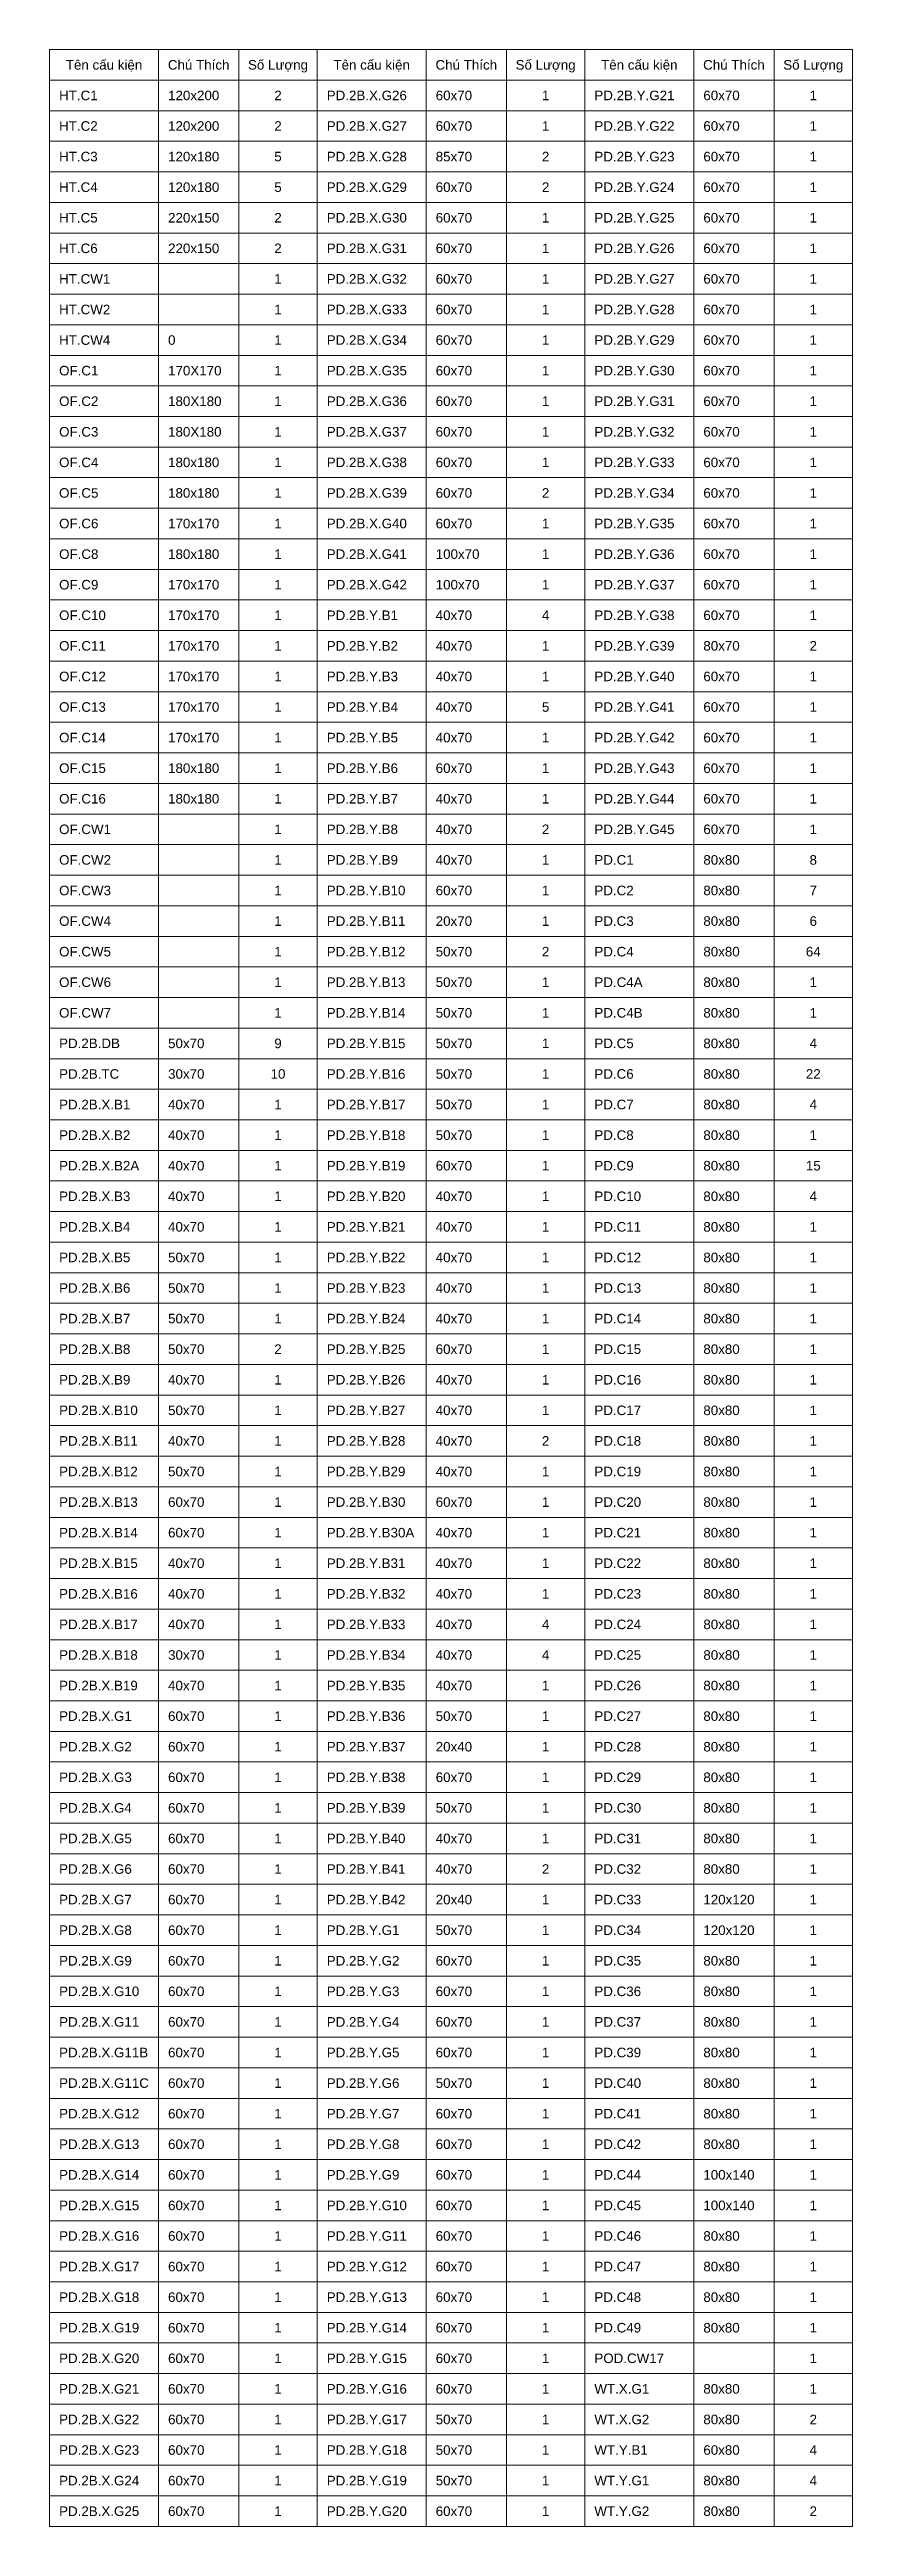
# Model space of a CAD drawing. Header units: millimetres. Extents: x -20379 to 476967, y -520228 to 220376.
# Drawn here: x 233430 to 263922, y 5541 to 99630 of the extents above; entities that cross this region are included whole.
import ezdxf
from ezdxf.enums import TextEntityAlignment as Align

# ---------------------------------------------------------------- set-up
doc = ezdxf.new("R2010")
doc.units = ezdxf.units.MM
doc.header["$MEASUREMENT"] = 0
doc.layers.add('FOOTING BOTTOM LEVEL$0$@ SL+300 EL-1.1', color=41, linetype='Continuous')
doc.layers.add('NDC_FRAME', color=7, linetype='Continuous', lineweight=20)
doc.layers.add('NDC_S_VN TEXT', color=7, linetype='Continuous', lineweight=20)
doc.styles.add('NDC_ARIAL', font='arial.ttf', dxfattribs={"width": 0.85})

# ---------------------------------------------------------------- blocks, each defined once
blk = doc.blocks.new('A$Ca77c4fbf')
at = {"layer": 'NDC_FRAME'}
for p, q in [((0, 0), (0, -94089.6)), ((0, 0), (10164, 0)), ((4138.2, 0), (4138.2, -94089.6)), ((7187.4, 0), (7187.4, -94089.6)), ((10164, 0), (10164, -94089.6)), ((10164, 0), (10164, -94089.6)), ((10164, 0), (20328, 0)), ((14302.2, 0), (14302.2, -94089.6)), ((17351.4, 0), (17351.4, -94089.6)), ((20328, 0), (20328, -94089.6)), ((20328, 0), (20328, -94089.6)), ((20328, 0), (30492, 0)), ((24466.2, 0), (24466.2, -94089.6)), ((27515.4, 0), (27515.4, -94089.6)), ((30492, 0), (30492, -94089.6)), ((0, -1161.6), (10164, -1161.6)), ((10164, -1161.6), (20328, -1161.6)), ((20328, -1161.6), (30492, -1161.6)), ((0, -2323.2), (10164, -2323.2)), ((10164, -2323.2), (20328, -2323.2)), ((20328, -2323.2), (30492, -2323.2)), ((0, -3484.8), (10164, -3484.8)), ((10164, -3484.8), (20328, -3484.8)), ((20328, -3484.8), (30492, -3484.8)), ((0, -4646.4), (10164, -4646.4)), ((10164, -4646.4), (20328, -4646.4)), ((20328, -4646.4), (30492, -4646.4)), ((0, -5808), (10164, -5808)), ((10164, -5808), (20328, -5808)), ((20328, -5808), (30492, -5808)), ((0, -6969.6), (10164, -6969.6)), ((10164, -6969.6), (20328, -6969.6)), ((20328, -6969.6), (30492, -6969.6)), ((0, -8131.2), (10164, -8131.2)), ((10164, -8131.2), (20328, -8131.2)), ((20328, -8131.2), (30492, -8131.2)), ((0, -9292.8), (10164, -9292.8)), ((10164, -9292.8), (20328, -9292.8)), ((20328, -9292.8), (30492, -9292.8)), ((0, -10454.4), (10164, -10454.4)), ((10164, -10454.4), (20328, -10454.4)), ((20328, -10454.4), (30492, -10454.4)), ((0, -11616), (10164, -11616)), ((10164, -11616), (20328, -11616)), ((20328, -11616), (30492, -11616)), ((0, -12777.6), (10164, -12777.6)), ((10164, -12777.6), (20328, -12777.6)), ((20328, -12777.6), (30492, -12777.6)), ((0, -13939.2), (10164, -13939.2)), ((10164, -13939.2), (20328, -13939.2)), ((20328, -13939.2), (30492, -13939.2)), ((0, -15100.8), (10164, -15100.8)), ((10164, -15100.8), (20328, -15100.8)), ((20328, -15100.8), (30492, -15100.8)), ((0, -16262.4), (10164, -16262.4)), ((10164, -16262.4), (20328, -16262.4)), ((20328, -16262.4), (30492, -16262.4)), ((0, -17424), (10164, -17424)), ((10164, -17424), (20328, -17424)), ((20328, -17424), (30492, -17424)), ((0, -18585.6), (10164, -18585.6)), ((10164, -18585.6), (20328, -18585.6)), ((20328, -18585.6), (30492, -18585.6)), ((0, -19747.2), (10164, -19747.2)), ((10164, -19747.2), (20328, -19747.2)), ((20328, -19747.2), (30492, -19747.2)), ((0, -20908.8), (10164, -20908.8)), ((10164, -20908.8), (20328, -20908.8)), ((20328, -20908.8), (30492, -20908.8)), ((0, -22070.4), (10164, -22070.4)), ((10164, -22070.4), (20328, -22070.4)), ((20328, -22070.4), (30492, -22070.4)), ((0, -23232), (10164, -23232)), ((10164, -23232), (20328, -23232)), ((20328, -23232), (30492, -23232)), ((0, -24393.6), (10164, -24393.6)), ((10164, -24393.6), (20328, -24393.6)), ((20328, -24393.6), (30492, -24393.6)), ((0, -25555.2), (10164, -25555.2)), ((10164, -25555.2), (20328, -25555.2)), ((20328, -25555.2), (30492, -25555.2)), ((0, -26716.8), (10164, -26716.8)), ((10164, -26716.8), (20328, -26716.8)), ((20328, -26716.8), (30492, -26716.8)), ((0, -27878.4), (10164, -27878.4)), ((10164, -27878.4), (20328, -27878.4)), ((20328, -27878.4), (30492, -27878.4)), ((0, -29040), (10164, -29040)), ((10164, -29040), (20328, -29040)), ((20328, -29040), (30492, -29040)), ((0, -30201.6), (10164, -30201.6)), ((10164, -30201.6), (20328, -30201.6)), ((20328, -30201.6), (30492, -30201.6)), ((0, -31363.2), (10164, -31363.2)), ((10164, -31363.2), (20328, -31363.2)), ((20328, -31363.2), (30492, -31363.2)), ((0, -32524.8), (10164, -32524.8)), ((10164, -32524.8), (20328, -32524.8)), ((20328, -32524.8), (30492, -32524.8)), ((0, -33686.4), (10164, -33686.4)), ((10164, -33686.4), (20328, -33686.4)), ((20328, -33686.4), (30492, -33686.4)), ((0, -34848), (10164, -34848)), ((10164, -34848), (20328, -34848)), ((20328, -34848), (30492, -34848)), ((0, -36009.6), (10164, -36009.6)), ((10164, -36009.6), (20328, -36009.6)), ((20328, -36009.6), (30492, -36009.6)), ((0, -37171.2), (10164, -37171.2)), ((10164, -37171.2), (20328, -37171.2)), ((20328, -37171.2), (30492, -37171.2)), ((0, -38332.8), (10164, -38332.8)), ((10164, -38332.8), (20328, -38332.8)), ((20328, -38332.8), (30492, -38332.8)), ((0, -39494.4), (10164, -39494.4)), ((10164, -39494.4), (20328, -39494.4)), ((20328, -39494.4), (30492, -39494.4)), ((0, -40656), (10164, -40656)), ((10164, -40656), (20328, -40656)), ((20328, -40656), (30492, -40656)), ((0, -41817.6), (10164, -41817.6)), ((10164, -41817.6), (20328, -41817.6)), ((20328, -41817.6), (30492, -41817.6)), ((0, -42979.2), (10164, -42979.2)), ((10164, -42979.2), (20328, -42979.2)), ((20328, -42979.2), (30492, -42979.2)), ((0, -44140.8), (10164, -44140.8)), ((10164, -44140.8), (20328, -44140.8)), ((20328, -44140.8), (30492, -44140.8)), ((0, -45302.4), (10164, -45302.4)), ((10164, -45302.4), (20328, -45302.4)), ((20328, -45302.4), (30492, -45302.4)), ((0, -46464), (10164, -46464)), ((10164, -46464), (20328, -46464)), ((20328, -46464), (30492, -46464)), ((0, -47625.6), (10164, -47625.6)), ((10164, -47625.6), (20328, -47625.6)), ((20328, -47625.6), (30492, -47625.6)), ((0, -48787.2), (10164, -48787.2)), ((10164, -48787.2), (20328, -48787.2)), ((20328, -48787.2), (30492, -48787.2)), ((0, -49948.8), (10164, -49948.8)), ((10164, -49948.8), (20328, -49948.8)), ((20328, -49948.8), (30492, -49948.8)), ((0, -51110.4), (10164, -51110.4)), ((10164, -51110.4), (20328, -51110.4)), ((20328, -51110.4), (30492, -51110.4)), ((0, -52272), (10164, -52272)), ((10164, -52272), (20328, -52272)), ((20328, -52272), (30492, -52272)), ((0, -53433.6), (10164, -53433.6)), ((10164, -53433.6), (20328, -53433.6)), ((20328, -53433.6), (30492, -53433.6)), ((0, -54595.2), (10164, -54595.2)), ((10164, -54595.2), (20328, -54595.2)), ((20328, -54595.2), (30492, -54595.2)), ((0, -55756.8), (10164, -55756.8)), ((10164, -55756.8), (20328, -55756.8)), ((20328, -55756.8), (30492, -55756.8)), ((0, -56918.4), (10164, -56918.4)), ((10164, -56918.4), (20328, -56918.4)), ((20328, -56918.4), (30492, -56918.4)), ((0, -58080), (10164, -58080)), ((10164, -58080), (20328, -58080)), ((20328, -58080), (30492, -58080)), ((0, -59241.6), (10164, -59241.6)), ((10164, -59241.6), (20328, -59241.6)), ((20328, -59241.6), (30492, -59241.6)), ((0, -60403.2), (10164, -60403.2)), ((10164, -60403.2), (20328, -60403.2)), ((20328, -60403.2), (30492, -60403.2)), ((0, -61564.8), (10164, -61564.8)), ((10164, -61564.8), (20328, -61564.8)), ((20328, -61564.8), (30492, -61564.8)), ((0, -62726.4), (10164, -62726.4)), ((10164, -62726.4), (20328, -62726.4)), ((20328, -62726.4), (30492, -62726.4)), ((0, -63888), (10164, -63888)), ((10164, -63888), (20328, -63888)), ((20328, -63888), (30492, -63888)), ((0, -65049.6), (10164, -65049.6)), ((10164, -65049.6), (20328, -65049.6)), ((20328, -65049.6), (30492, -65049.6)), ((0, -66211.2), (10164, -66211.2)), ((10164, -66211.2), (20328, -66211.2)), ((20328, -66211.2), (30492, -66211.2)), ((0, -67372.8), (10164, -67372.8)), ((10164, -67372.8), (20328, -67372.8)), ((20328, -67372.8), (30492, -67372.8)), ((0, -68534.4), (10164, -68534.4)), ((10164, -68534.4), (20328, -68534.4)), ((20328, -68534.4), (30492, -68534.4)), ((0, -69696), (10164, -69696)), ((10164, -69696), (20328, -69696)), ((20328, -69696), (30492, -69696)), ((0, -70857.6), (10164, -70857.6)), ((10164, -70857.6), (20328, -70857.6)), ((20328, -70857.6), (30492, -70857.6)), ((0, -72019.2), (10164, -72019.2)), ((10164, -72019.2), (20328, -72019.2)), ((20328, -72019.2), (30492, -72019.2)), ((0, -73180.8), (10164, -73180.8)), ((10164, -73180.8), (20328, -73180.8)), ((20328, -73180.8), (30492, -73180.8)), ((0, -74342.4), (10164, -74342.4)), ((10164, -74342.4), (20328, -74342.4)), ((20328, -74342.4), (30492, -74342.4)), ((0, -75504), (10164, -75504)), ((10164, -75504), (20328, -75504)), ((20328, -75504), (30492, -75504)), ((0, -76665.6), (10164, -76665.6)), ((10164, -76665.6), (20328, -76665.6)), ((20328, -76665.6), (30492, -76665.6)), ((0, -77827.2), (10164, -77827.2)), ((10164, -77827.2), (20328, -77827.2)), ((20328, -77827.2), (30492, -77827.2)), ((0, -78988.8), (10164, -78988.8)), ((10164, -78988.8), (20328, -78988.8)), ((20328, -78988.8), (30492, -78988.8)), ((0, -80150.4), (10164, -80150.4)), ((10164, -80150.4), (20328, -80150.4)), ((20328, -80150.4), (30492, -80150.4)), ((0, -81312), (10164, -81312)), ((10164, -81312), (20328, -81312)), ((20328, -81312), (30492, -81312)), ((0, -82473.6), (10164, -82473.6)), ((10164, -82473.6), (20328, -82473.6)), ((20328, -82473.6), (30492, -82473.6)), ((0, -83635.2), (10164, -83635.2)), ((10164, -83635.2), (20328, -83635.2)), ((20328, -83635.2), (30492, -83635.2)), ((0, -84796.8), (10164, -84796.8)), ((10164, -84796.8), (20328, -84796.8)), ((20328, -84796.8), (30492, -84796.8)), ((0, -85958.4), (10164, -85958.4)), ((10164, -85958.4), (20328, -85958.4)), ((20328, -85958.4), (30492, -85958.4)), ((0, -87120), (10164, -87120)), ((10164, -87120), (20328, -87120)), ((20328, -87120), (30492, -87120)), ((0, -88281.6), (10164, -88281.6)), ((10164, -88281.6), (20328, -88281.6)), ((20328, -88281.6), (30492, -88281.6)), ((0, -89443.2), (10164, -89443.2)), ((10164, -89443.2), (20328, -89443.2)), ((20328, -89443.2), (30492, -89443.2)), ((0, -90604.8), (10164, -90604.8)), ((10164, -90604.8), (20328, -90604.8)), ((20328, -90604.8), (30492, -90604.8)), ((0, -91766.4), (10164, -91766.4)), ((10164, -91766.4), (20328, -91766.4)), ((20328, -91766.4), (30492, -91766.4)), ((0, -92928), (10164, -92928)), ((10164, -92928), (20328, -92928)), ((20328, -92928), (30492, -92928)), ((0, -94089.6), (10164, -94089.6)), ((10164, -94089.6), (20328, -94089.6)), ((20328, -94089.6), (30492, -94089.6))]:
    blk.add_line(p, q, dxfattribs=at)
at = {"layer": 'NDC_S_VN TEXT', "style": 'NDC_ARIAL'}
for s, p in [('Tên cấu kiện', (2069.1, -580.8)), ('Chú Thích', (5662.8, -580.8)), ('Số Lượng', (8675.7, -580.8)), ('Tên cấu kiện', (12233.1, -580.8)), ('Chú Thích', (15826.8, -580.8)), ('Số Lượng', (18839.7, -580.8)), ('Tên cấu kiện', (22397.1, -580.8)), ('Chú Thích', (25990.8, -580.8)), ('Số Lượng', (29003.7, -580.8)), ('2', (8675.7, -1742.4)), ('1', (18839.7, -1742.4)), ('1', (29003.7, -1742.4)), ('2', (8675.7, -2904)), ('1', (18839.7, -2904)), ('1', (29003.7, -2904)), ('5', (8675.7, -4065.6)), ('2', (18839.7, -4065.6)), ('1', (29003.7, -4065.6)), ('5', (8675.7, -5227.2)), ('2', (18839.7, -5227.2)), ('1', (29003.7, -5227.2)), ('2', (8675.7, -6388.8)), ('1', (18839.7, -6388.8)), ('1', (29003.7, -6388.8)), ('2', (8675.7, -7550.4)), ('1', (18839.7, -7550.4)), ('1', (29003.7, -7550.4)), ('1', (8675.7, -8712)), ('1', (18839.7, -8712)), ('1', (29003.7, -8712)), ('1', (8675.7, -9873.6)), ('1', (18839.7, -9873.6)), ('1', (29003.7, -9873.6)), ('1', (8675.7, -11035.2)), ('1', (18839.7, -11035.2)), ('1', (29003.7, -11035.2)), ('1', (8675.7, -12196.8)), ('1', (18839.7, -12196.8)), ('1', (29003.7, -12196.8)), ('1', (8675.7, -13358.4)), ('1', (18839.7, -13358.4)), ('1', (29003.7, -13358.4)), ('1', (8675.7, -14520)), ('1', (18839.7, -14520)), ('1', (29003.7, -14520)), ('1', (8675.7, -15681.6)), ('1', (18839.7, -15681.6)), ('1', (29003.7, -15681.6)), ('1', (8675.7, -16843.2)), ('2', (18839.7, -16843.2)), ('1', (29003.7, -16843.2)), ('1', (8675.7, -18004.8)), ('1', (18839.7, -18004.8)), ('1', (29003.7, -18004.8)), ('1', (8675.7, -19166.4)), ('1', (18839.7, -19166.4)), ('1', (29003.7, -19166.4)), ('1', (8675.7, -20328)), ('1', (18839.7, -20328)), ('1', (29003.7, -20328)), ('1', (8675.7, -21489.6)), ('4', (18839.7, -21489.6)), ('1', (29003.7, -21489.6)), ('1', (8675.7, -22651.2)), ('1', (18839.7, -22651.2)), ('2', (29003.7, -22651.2)), ('1', (8675.7, -23812.8)), ('1', (18839.7, -23812.8)), ('1', (29003.7, -23812.8)), ('1', (8675.7, -24974.4)), ('5', (18839.7, -24974.4)), ('1', (29003.7, -24974.4)), ('1', (8675.7, -26136)), ('1', (18839.7, -26136)), ('1', (29003.7, -26136)), ('1', (8675.7, -27297.6)), ('1', (18839.7, -27297.6)), ('1', (29003.7, -27297.6)), ('1', (8675.7, -28459.2)), ('1', (18839.7, -28459.2)), ('1', (29003.7, -28459.2)), ('1', (8675.7, -29620.8)), ('2', (18839.7, -29620.8)), ('1', (29003.7, -29620.8)), ('1', (8675.7, -30782.4)), ('1', (18839.7, -30782.4)), ('8', (29003.7, -30782.4)), ('1', (8675.7, -31944)), ('1', (18839.7, -31944)), ('7', (29003.7, -31944)), ('1', (8675.7, -33105.6)), ('1', (18839.7, -33105.6)), ('6', (29003.7, -33105.6)), ('1', (8675.7, -34267.2)), ('2', (18839.7, -34267.2)), ('64', (29003.7, -34267.2)), ('1', (8675.7, -35428.8)), ('1', (18839.7, -35428.8)), ('1', (29003.7, -35428.8)), ('1', (8675.7, -36590.4)), ('1', (18839.7, -36590.4)), ('1', (29003.7, -36590.4)), ('9', (8675.7, -37752)), ('1', (18839.7, -37752)), ('4', (29003.7, -37752)), ('10', (8675.7, -38913.6)), ('1', (18839.7, -38913.6)), ('22', (29003.7, -38913.6)), ('1', (8675.7, -40075.2)), ('1', (18839.7, -40075.2)), ('4', (29003.7, -40075.2)), ('1', (8675.7, -41236.8)), ('1', (18839.7, -41236.8)), ('1', (29003.7, -41236.8)), ('1', (8675.7, -42398.4)), ('1', (18839.7, -42398.4)), ('15', (29003.7, -42398.4)), ('1', (8675.7, -43560)), ('1', (18839.7, -43560)), ('4', (29003.7, -43560)), ('1', (8675.7, -44721.6)), ('1', (18839.7, -44721.6)), ('1', (29003.7, -44721.6)), ('1', (8675.7, -45883.2)), ('1', (18839.7, -45883.2)), ('1', (29003.7, -45883.2)), ('1', (8675.7, -47044.8)), ('1', (18839.7, -47044.8)), ('1', (29003.7, -47044.8)), ('1', (8675.7, -48206.4)), ('1', (18839.7, -48206.4)), ('1', (29003.7, -48206.4)), ('2', (8675.7, -49368)), ('1', (18839.7, -49368)), ('1', (29003.7, -49368)), ('1', (8675.7, -50529.6)), ('1', (18839.7, -50529.6)), ('1', (29003.7, -50529.6)), ('1', (8675.7, -51691.2)), ('1', (18839.7, -51691.2)), ('1', (29003.7, -51691.2)), ('1', (8675.7, -52852.8)), ('2', (18839.7, -52852.8)), ('1', (29003.7, -52852.8)), ('1', (8675.7, -54014.4)), ('1', (18839.7, -54014.4)), ('1', (29003.7, -54014.4)), ('1', (8675.7, -55176)), ('1', (18839.7, -55176)), ('1', (29003.7, -55176)), ('1', (8675.7, -56337.6)), ('1', (18839.7, -56337.6)), ('1', (29003.7, -56337.6)), ('1', (8675.7, -57499.2)), ('1', (18839.7, -57499.2)), ('1', (29003.7, -57499.2)), ('1', (8675.7, -58660.8)), ('1', (18839.7, -58660.8)), ('1', (29003.7, -58660.8)), ('1', (8675.7, -59822.4)), ('4', (18839.7, -59822.4)), ('1', (29003.7, -59822.4)), ('1', (8675.7, -60984)), ('4', (18839.7, -60984)), ('1', (29003.7, -60984)), ('1', (8675.7, -62145.6)), ('1', (18839.7, -62145.6)), ('1', (29003.7, -62145.6)), ('1', (8675.7, -63307.2)), ('1', (18839.7, -63307.2)), ('1', (29003.7, -63307.2)), ('1', (8675.7, -64468.8)), ('1', (18839.7, -64468.8)), ('1', (29003.7, -64468.8)), ('1', (8675.7, -65630.4)), ('1', (18839.7, -65630.4)), ('1', (29003.7, -65630.4)), ('1', (8675.7, -66792)), ('1', (18839.7, -66792)), ('1', (29003.7, -66792)), ('1', (8675.7, -67953.6)), ('1', (18839.7, -67953.6)), ('1', (29003.7, -67953.6)), ('1', (8675.7, -69115.2)), ('2', (18839.7, -69115.2)), ('1', (29003.7, -69115.2)), ('1', (8675.7, -70276.8)), ('1', (18839.7, -70276.8)), ('1', (29003.7, -70276.8)), ('1', (8675.7, -71438.4)), ('1', (18839.7, -71438.4)), ('1', (29003.7, -71438.4)), ('1', (8675.7, -72600)), ('1', (18839.7, -72600)), ('1', (29003.7, -72600)), ('1', (8675.7, -73761.6)), ('1', (18839.7, -73761.6)), ('1', (29003.7, -73761.6)), ('1', (8675.7, -74923.2)), ('1', (18839.7, -74923.2)), ('1', (29003.7, -74923.2)), ('1', (8675.7, -76084.8)), ('1', (18839.7, -76084.8)), ('1', (29003.7, -76084.8)), ('1', (8675.7, -77246.4)), ('1', (18839.7, -77246.4)), ('1', (29003.7, -77246.4)), ('1', (8675.7, -78408)), ('1', (18839.7, -78408)), ('1', (29003.7, -78408)), ('1', (8675.7, -79569.6)), ('1', (18839.7, -79569.6)), ('1', (29003.7, -79569.6)), ('1', (8675.7, -80731.2)), ('1', (18839.7, -80731.2)), ('1', (29003.7, -80731.2)), ('1', (8675.7, -81892.8)), ('1', (18839.7, -81892.8)), ('1', (29003.7, -81892.8)), ('1', (8675.7, -83054.4)), ('1', (18839.7, -83054.4)), ('1', (29003.7, -83054.4)), ('1', (8675.7, -84216)), ('1', (18839.7, -84216)), ('1', (29003.7, -84216)), ('1', (8675.7, -85377.6)), ('1', (18839.7, -85377.6)), ('1', (29003.7, -85377.6)), ('1', (8675.7, -86539.2)), ('1', (18839.7, -86539.2)), ('1', (29003.7, -86539.2)), ('1', (8675.7, -87700.8)), ('1', (18839.7, -87700.8)), ('1', (29003.7, -87700.8)), ('1', (8675.7, -88862.4)), ('1', (18839.7, -88862.4)), ('1', (29003.7, -88862.4)), ('1', (8675.7, -90024)), ('1', (18839.7, -90024)), ('2', (29003.7, -90024)), ('1', (8675.7, -91185.6)), ('1', (18839.7, -91185.6)), ('4', (29003.7, -91185.6)), ('1', (8675.7, -92347.2)), ('1', (18839.7, -92347.2)), ('4', (29003.7, -92347.2)), ('1', (8675.7, -93508.8)), ('1', (18839.7, -93508.8)), ('2', (29003.7, -93508.8))]:
    blk.add_text(s, height=363, dxfattribs=at).set_placement(p, align=Align.MIDDLE_CENTER)
for s, p in [('HT.C1', (363, -1742.4)), ('120x200', (4501.2, -1742.4)), ('PD.2B.X.G26', (10527, -1742.4)), ('60x70', (14665.2, -1742.4)), ('PD.2B.Y.G21', (20691, -1742.4)), ('60x70', (24829.2, -1742.4)), ('HT.C2', (363, -2904)), ('120x200', (4501.2, -2904)), ('PD.2B.X.G27', (10527, -2904)), ('60x70', (14665.2, -2904)), ('PD.2B.Y.G22', (20691, -2904)), ('60x70', (24829.2, -2904)), ('HT.C3', (363, -4065.6)), ('120x180', (4501.2, -4065.6)), ('PD.2B.X.G28', (10527, -4065.6)), ('85x70', (14665.2, -4065.6)), ('PD.2B.Y.G23', (20691, -4065.6)), ('60x70', (24829.2, -4065.6)), ('HT.C4', (363, -5227.2)), ('120x180', (4501.2, -5227.2)), ('PD.2B.X.G29', (10527, -5227.2)), ('60x70', (14665.2, -5227.2)), ('PD.2B.Y.G24', (20691, -5227.2)), ('60x70', (24829.2, -5227.2)), ('HT.C5', (363, -6388.8)), ('220x150', (4501.2, -6388.8)), ('PD.2B.X.G30', (10527, -6388.8)), ('60x70', (14665.2, -6388.8)), ('PD.2B.Y.G25', (20691, -6388.8)), ('60x70', (24829.2, -6388.8)), ('HT.C6', (363, -7550.4)), ('220x150', (4501.2, -7550.4)), ('PD.2B.X.G31', (10527, -7550.4)), ('60x70', (14665.2, -7550.4)), ('PD.2B.Y.G26', (20691, -7550.4)), ('60x70', (24829.2, -7550.4)), ('HT.CW1', (363, -8712)), ('PD.2B.X.G32', (10527, -8712)), ('60x70', (14665.2, -8712)), ('PD.2B.Y.G27', (20691, -8712)), ('60x70', (24829.2, -8712)), ('HT.CW2', (363, -9873.6)), ('PD.2B.X.G33', (10527, -9873.6)), ('60x70', (14665.2, -9873.6)), ('PD.2B.Y.G28', (20691, -9873.6)), ('60x70', (24829.2, -9873.6)), ('HT.CW4', (363, -11035.2)), ('0', (4501.2, -11035.2)), ('PD.2B.X.G34', (10527, -11035.2)), ('60x70', (14665.2, -11035.2)), ('PD.2B.Y.G29', (20691, -11035.2)), ('60x70', (24829.2, -11035.2)), ('OF.C1', (363, -12196.8)), ('170X170', (4501.2, -12196.8)), ('PD.2B.X.G35', (10527, -12196.8)), ('60x70', (14665.2, -12196.8)), ('PD.2B.Y.G30', (20691, -12196.8)), ('60x70', (24829.2, -12196.8)), ('OF.C2', (363, -13358.4)), ('180X180', (4501.2, -13358.4)), ('PD.2B.X.G36', (10527, -13358.4)), ('60x70', (14665.2, -13358.4)), ('PD.2B.Y.G31', (20691, -13358.4)), ('60x70', (24829.2, -13358.4)), ('OF.C3', (363, -14520)), ('180X180', (4501.2, -14520)), ('PD.2B.X.G37', (10527, -14520)), ('60x70', (14665.2, -14520)), ('PD.2B.Y.G32', (20691, -14520)), ('60x70', (24829.2, -14520)), ('OF.C4', (363, -15681.6)), ('180x180', (4501.2, -15681.6)), ('PD.2B.X.G38', (10527, -15681.6)), ('60x70', (14665.2, -15681.6)), ('PD.2B.Y.G33', (20691, -15681.6)), ('60x70', (24829.2, -15681.6)), ('OF.C5', (363, -16843.2)), ('180x180', (4501.2, -16843.2)), ('PD.2B.X.G39', (10527, -16843.2)), ('60x70', (14665.2, -16843.2)), ('PD.2B.Y.G34', (20691, -16843.2)), ('60x70', (24829.2, -16843.2)), ('OF.C6', (363, -18004.8)), ('170x170', (4501.2, -18004.8)), ('PD.2B.X.G40', (10527, -18004.8)), ('60x70', (14665.2, -18004.8)), ('PD.2B.Y.G35', (20691, -18004.8)), ('60x70', (24829.2, -18004.8)), ('OF.C8', (363, -19166.4)), ('180x180', (4501.2, -19166.4)), ('PD.2B.X.G41', (10527, -19166.4)), ('100x70', (14665.2, -19166.4)), ('PD.2B.Y.G36', (20691, -19166.4)), ('60x70', (24829.2, -19166.4)), ('OF.C9', (363, -20328)), ('170x170', (4501.2, -20328)), ('PD.2B.X.G42', (10527, -20328)), ('100x70', (14665.2, -20328)), ('PD.2B.Y.G37', (20691, -20328)), ('60x70', (24829.2, -20328)), ('OF.C10', (363, -21489.6)), ('170x170', (4501.2, -21489.6)), ('PD.2B.Y.B1', (10527, -21489.6)), ('40x70', (14665.2, -21489.6)), ('PD.2B.Y.G38', (20691, -21489.6)), ('60x70', (24829.2, -21489.6)), ('OF.C11', (363, -22651.2)), ('170x170', (4501.2, -22651.2)), ('PD.2B.Y.B2', (10527, -22651.2)), ('40x70', (14665.2, -22651.2)), ('PD.2B.Y.G39', (20691, -22651.2)), ('80x70', (24829.2, -22651.2)), ('OF.C12', (363, -23812.8)), ('170x170', (4501.2, -23812.8)), ('PD.2B.Y.B3', (10527, -23812.8)), ('40x70', (14665.2, -23812.8)), ('PD.2B.Y.G40', (20691, -23812.8)), ('60x70', (24829.2, -23812.8)), ('OF.C13', (363, -24974.4)), ('170x170', (4501.2, -24974.4)), ('PD.2B.Y.B4', (10527, -24974.4)), ('40x70', (14665.2, -24974.4)), ('PD.2B.Y.G41', (20691, -24974.4)), ('60x70', (24829.2, -24974.4)), ('OF.C14', (363, -26136)), ('170x170', (4501.2, -26136)), ('PD.2B.Y.B5', (10527, -26136)), ('40x70', (14665.2, -26136)), ('PD.2B.Y.G42', (20691, -26136)), ('60x70', (24829.2, -26136)), ('OF.C15', (363, -27297.6)), ('180x180', (4501.2, -27297.6)), ('PD.2B.Y.B6', (10527, -27297.6)), ('60x70', (14665.2, -27297.6)), ('PD.2B.Y.G43', (20691, -27297.6)), ('60x70', (24829.2, -27297.6)), ('OF.C16', (363, -28459.2)), ('180x180', (4501.2, -28459.2)), ('PD.2B.Y.B7', (10527, -28459.2)), ('40x70', (14665.2, -28459.2)), ('PD.2B.Y.G44', (20691, -28459.2)), ('60x70', (24829.2, -28459.2)), ('OF.CW1', (363, -29620.8)), ('PD.2B.Y.B8', (10527, -29620.8)), ('40x70', (14665.2, -29620.8)), ('PD.2B.Y.G45', (20691, -29620.8)), ('60x70', (24829.2, -29620.8)), ('OF.CW2', (363, -30782.4)), ('PD.2B.Y.B9', (10527, -30782.4)), ('40x70', (14665.2, -30782.4)), ('PD.C1', (20691, -30782.4)), ('80x80', (24829.2, -30782.4)), ('OF.CW3', (363, -31944)), ('PD.2B.Y.B10', (10527, -31944)), ('60x70', (14665.2, -31944)), ('PD.C2', (20691, -31944)), ('80x80', (24829.2, -31944)), ('OF.CW4', (363, -33105.6)), ('PD.2B.Y.B11', (10527, -33105.6)), ('20x70', (14665.2, -33105.6)), ('PD.C3', (20691, -33105.6)), ('80x80', (24829.2, -33105.6)), ('OF.CW5', (363, -34267.2)), ('PD.2B.Y.B12', (10527, -34267.2)), ('50x70', (14665.2, -34267.2)), ('PD.C4', (20691, -34267.2)), ('80x80', (24829.2, -34267.2)), ('OF.CW6', (363, -35428.8)), ('PD.2B.Y.B13', (10527, -35428.8)), ('50x70', (14665.2, -35428.8)), ('PD.C4A', (20691, -35428.8)), ('80x80', (24829.2, -35428.8)), ('OF.CW7', (363, -36590.4)), ('PD.2B.Y.B14', (10527, -36590.4)), ('50x70', (14665.2, -36590.4)), ('PD.C4B', (20691, -36590.4)), ('80x80', (24829.2, -36590.4)), ('PD.2B.DB', (363, -37752)), ('50x70', (4501.2, -37752)), ('PD.2B.Y.B15', (10527, -37752)), ('50x70', (14665.2, -37752)), ('PD.C5', (20691, -37752)), ('80x80', (24829.2, -37752)), ('PD.2B.TC', (363, -38913.6)), ('30x70', (4501.2, -38913.6)), ('PD.2B.Y.B16', (10527, -38913.6)), ('50x70', (14665.2, -38913.6)), ('PD.C6', (20691, -38913.6)), ('80x80', (24829.2, -38913.6)), ('PD.2B.X.B1', (363, -40075.2)), ('40x70', (4501.2, -40075.2)), ('PD.2B.Y.B17', (10527, -40075.2)), ('50x70', (14665.2, -40075.2)), ('PD.C7', (20691, -40075.2)), ('80x80', (24829.2, -40075.2)), ('PD.2B.X.B2', (363, -41236.8)), ('40x70', (4501.2, -41236.8)), ('PD.2B.Y.B18', (10527, -41236.8)), ('50x70', (14665.2, -41236.8)), ('PD.C8', (20691, -41236.8)), ('80x80', (24829.2, -41236.8)), ('PD.2B.X.B2A', (363, -42398.4)), ('40x70', (4501.2, -42398.4)), ('PD.2B.Y.B19', (10527, -42398.4)), ('60x70', (14665.2, -42398.4)), ('PD.C9', (20691, -42398.4)), ('80x80', (24829.2, -42398.4)), ('PD.2B.X.B3', (363, -43560)), ('40x70', (4501.2, -43560)), ('PD.2B.Y.B20', (10527, -43560)), ('40x70', (14665.2, -43560)), ('PD.C10', (20691, -43560)), ('80x80', (24829.2, -43560)), ('PD.2B.X.B4', (363, -44721.6)), ('40x70', (4501.2, -44721.6)), ('PD.2B.Y.B21', (10527, -44721.6)), ('40x70', (14665.2, -44721.6)), ('PD.C11', (20691, -44721.6)), ('80x80', (24829.2, -44721.6)), ('PD.2B.X.B5', (363, -45883.2)), ('50x70', (4501.2, -45883.2)), ('PD.2B.Y.B22', (10527, -45883.2)), ('40x70', (14665.2, -45883.2)), ('PD.C12', (20691, -45883.2)), ('80x80', (24829.2, -45883.2)), ('PD.2B.X.B6', (363, -47044.8)), ('50x70', (4501.2, -47044.8)), ('PD.2B.Y.B23', (10527, -47044.8)), ('40x70', (14665.2, -47044.8)), ('PD.C13', (20691, -47044.8)), ('80x80', (24829.2, -47044.8)), ('PD.2B.X.B7', (363, -48206.4)), ('50x70', (4501.2, -48206.4)), ('PD.2B.Y.B24', (10527, -48206.4)), ('40x70', (14665.2, -48206.4)), ('PD.C14', (20691, -48206.4)), ('80x80', (24829.2, -48206.4)), ('PD.2B.X.B8', (363, -49368)), ('50x70', (4501.2, -49368)), ('PD.2B.Y.B25', (10527, -49368)), ('60x70', (14665.2, -49368)), ('PD.C15', (20691, -49368)), ('80x80', (24829.2, -49368)), ('PD.2B.X.B9', (363, -50529.6)), ('40x70', (4501.2, -50529.6)), ('PD.2B.Y.B26', (10527, -50529.6)), ('40x70', (14665.2, -50529.6)), ('PD.C16', (20691, -50529.6)), ('80x80', (24829.2, -50529.6)), ('PD.2B.X.B10', (363, -51691.2)), ('50x70', (4501.2, -51691.2)), ('PD.2B.Y.B27', (10527, -51691.2)), ('40x70', (14665.2, -51691.2)), ('PD.C17', (20691, -51691.2)), ('80x80', (24829.2, -51691.2)), ('PD.2B.X.B11', (363, -52852.8)), ('40x70', (4501.2, -52852.8)), ('PD.2B.Y.B28', (10527, -52852.8)), ('40x70', (14665.2, -52852.8)), ('PD.C18', (20691, -52852.8)), ('80x80', (24829.2, -52852.8)), ('PD.2B.X.B12', (363, -54014.4)), ('50x70', (4501.2, -54014.4)), ('PD.2B.Y.B29', (10527, -54014.4)), ('40x70', (14665.2, -54014.4)), ('PD.C19', (20691, -54014.4)), ('80x80', (24829.2, -54014.4)), ('PD.2B.X.B13', (363, -55176)), ('60x70', (4501.2, -55176)), ('PD.2B.Y.B30', (10527, -55176)), ('60x70', (14665.2, -55176)), ('PD.C20', (20691, -55176)), ('80x80', (24829.2, -55176)), ('PD.2B.X.B14', (363, -56337.6)), ('60x70', (4501.2, -56337.6)), ('PD.2B.Y.B30A', (10527, -56337.6)), ('40x70', (14665.2, -56337.6)), ('PD.C21', (20691, -56337.6)), ('80x80', (24829.2, -56337.6)), ('PD.2B.X.B15', (363, -57499.2)), ('40x70', (4501.2, -57499.2)), ('PD.2B.Y.B31', (10527, -57499.2)), ('40x70', (14665.2, -57499.2)), ('PD.C22', (20691, -57499.2)), ('80x80', (24829.2, -57499.2)), ('PD.2B.X.B16', (363, -58660.8)), ('40x70', (4501.2, -58660.8)), ('PD.2B.Y.B32', (10527, -58660.8)), ('40x70', (14665.2, -58660.8)), ('PD.C23', (20691, -58660.8)), ('80x80', (24829.2, -58660.8)), ('PD.2B.X.B17', (363, -59822.4)), ('40x70', (4501.2, -59822.4)), ('PD.2B.Y.B33', (10527, -59822.4)), ('40x70', (14665.2, -59822.4)), ('PD.C24', (20691, -59822.4)), ('80x80', (24829.2, -59822.4)), ('PD.2B.X.B18', (363, -60984)), ('30x70', (4501.2, -60984)), ('PD.2B.Y.B34', (10527, -60984)), ('40x70', (14665.2, -60984)), ('PD.C25', (20691, -60984)), ('80x80', (24829.2, -60984)), ('PD.2B.X.B19', (363, -62145.6)), ('40x70', (4501.2, -62145.6)), ('PD.2B.Y.B35', (10527, -62145.6)), ('40x70', (14665.2, -62145.6)), ('PD.C26', (20691, -62145.6)), ('80x80', (24829.2, -62145.6)), ('PD.2B.X.G1', (363, -63307.2)), ('60x70', (4501.2, -63307.2)), ('PD.2B.Y.B36', (10527, -63307.2)), ('50x70', (14665.2, -63307.2)), ('PD.C27', (20691, -63307.2)), ('80x80', (24829.2, -63307.2)), ('PD.2B.X.G2', (363, -64468.8)), ('60x70', (4501.2, -64468.8)), ('PD.2B.Y.B37', (10527, -64468.8)), ('20x40', (14665.2, -64468.8)), ('PD.C28', (20691, -64468.8)), ('80x80', (24829.2, -64468.8)), ('PD.2B.X.G3', (363, -65630.4)), ('60x70', (4501.2, -65630.4)), ('PD.2B.Y.B38', (10527, -65630.4)), ('60x70', (14665.2, -65630.4)), ('PD.C29', (20691, -65630.4)), ('80x80', (24829.2, -65630.4)), ('PD.2B.X.G4', (363, -66792)), ('60x70', (4501.2, -66792)), ('PD.2B.Y.B39', (10527, -66792)), ('50x70', (14665.2, -66792)), ('PD.C30', (20691, -66792)), ('80x80', (24829.2, -66792)), ('PD.2B.X.G5', (363, -67953.6)), ('60x70', (4501.2, -67953.6)), ('PD.2B.Y.B40', (10527, -67953.6)), ('40x70', (14665.2, -67953.6)), ('PD.C31', (20691, -67953.6)), ('80x80', (24829.2, -67953.6)), ('PD.2B.X.G6', (363, -69115.2)), ('60x70', (4501.2, -69115.2)), ('PD.2B.Y.B41', (10527, -69115.2)), ('40x70', (14665.2, -69115.2)), ('PD.C32', (20691, -69115.2)), ('80x80', (24829.2, -69115.2)), ('PD.2B.X.G7', (363, -70276.8)), ('60x70', (4501.2, -70276.8)), ('PD.2B.Y.B42', (10527, -70276.8)), ('20x40', (14665.2, -70276.8)), ('PD.C33', (20691, -70276.8)), ('120x120', (24829.2, -70276.8)), ('PD.2B.X.G8', (363, -71438.4)), ('60x70', (4501.2, -71438.4)), ('PD.2B.Y.G1', (10527, -71438.4)), ('50x70', (14665.2, -71438.4)), ('PD.C34', (20691, -71438.4)), ('120x120', (24829.2, -71438.4)), ('PD.2B.X.G9', (363, -72600)), ('60x70', (4501.2, -72600)), ('PD.2B.Y.G2', (10527, -72600)), ('60x70', (14665.2, -72600)), ('PD.C35', (20691, -72600)), ('80x80', (24829.2, -72600)), ('PD.2B.X.G10', (363, -73761.6)), ('60x70', (4501.2, -73761.6)), ('PD.2B.Y.G3', (10527, -73761.6)), ('60x70', (14665.2, -73761.6)), ('PD.C36', (20691, -73761.6)), ('80x80', (24829.2, -73761.6)), ('PD.2B.X.G11', (363, -74923.2)), ('60x70', (4501.2, -74923.2)), ('PD.2B.Y.G4', (10527, -74923.2)), ('60x70', (14665.2, -74923.2)), ('PD.C37', (20691, -74923.2)), ('80x80', (24829.2, -74923.2)), ('PD.2B.X.G11B', (363, -76084.8)), ('60x70', (4501.2, -76084.8)), ('PD.2B.Y.G5', (10527, -76084.8)), ('60x70', (14665.2, -76084.8)), ('PD.C39', (20691, -76084.8)), ('80x80', (24829.2, -76084.8)), ('PD.2B.X.G11C', (363, -77246.4)), ('60x70', (4501.2, -77246.4)), ('PD.2B.Y.G6', (10527, -77246.4)), ('50x70', (14665.2, -77246.4)), ('PD.C40', (20691, -77246.4)), ('80x80', (24829.2, -77246.4)), ('PD.2B.X.G12', (363, -78408)), ('60x70', (4501.2, -78408)), ('PD.2B.Y.G7', (10527, -78408)), ('60x70', (14665.2, -78408)), ('PD.C41', (20691, -78408)), ('80x80', (24829.2, -78408)), ('PD.2B.X.G13', (363, -79569.6)), ('60x70', (4501.2, -79569.6)), ('PD.2B.Y.G8', (10527, -79569.6)), ('60x70', (14665.2, -79569.6)), ('PD.C42', (20691, -79569.6)), ('80x80', (24829.2, -79569.6)), ('PD.2B.X.G14', (363, -80731.2)), ('60x70', (4501.2, -80731.2)), ('PD.2B.Y.G9', (10527, -80731.2)), ('60x70', (14665.2, -80731.2)), ('PD.C44', (20691, -80731.2)), ('100x140', (24829.2, -80731.2)), ('PD.2B.X.G15', (363, -81892.8)), ('60x70', (4501.2, -81892.8)), ('PD.2B.Y.G10', (10527, -81892.8)), ('60x70', (14665.2, -81892.8)), ('PD.C45', (20691, -81892.8)), ('100x140', (24829.2, -81892.8)), ('PD.2B.X.G16', (363, -83054.4)), ('60x70', (4501.2, -83054.4)), ('PD.2B.Y.G11', (10527, -83054.4)), ('60x70', (14665.2, -83054.4)), ('PD.C46', (20691, -83054.4)), ('80x80', (24829.2, -83054.4)), ('PD.2B.X.G17', (363, -84216)), ('60x70', (4501.2, -84216)), ('PD.2B.Y.G12', (10527, -84216)), ('60x70', (14665.2, -84216)), ('PD.C47', (20691, -84216)), ('80x80', (24829.2, -84216)), ('PD.2B.X.G18', (363, -85377.6)), ('60x70', (4501.2, -85377.6)), ('PD.2B.Y.G13', (10527, -85377.6)), ('60x70', (14665.2, -85377.6)), ('PD.C48', (20691, -85377.6)), ('80x80', (24829.2, -85377.6)), ('PD.2B.X.G19', (363, -86539.2)), ('60x70', (4501.2, -86539.2)), ('PD.2B.Y.G14', (10527, -86539.2)), ('60x70', (14665.2, -86539.2)), ('PD.C49', (20691, -86539.2)), ('80x80', (24829.2, -86539.2)), ('PD.2B.X.G20', (363, -87700.8)), ('60x70', (4501.2, -87700.8)), ('PD.2B.Y.G15', (10527, -87700.8)), ('60x70', (14665.2, -87700.8)), ('POD.CW17', (20691, -87700.8)), ('PD.2B.X.G21', (363, -88862.4)), ('60x70', (4501.2, -88862.4)), ('PD.2B.Y.G16', (10527, -88862.4)), ('60x70', (14665.2, -88862.4)), ('WT.X.G1', (20691, -88862.4)), ('80x80', (24829.2, -88862.4)), ('PD.2B.X.G22', (363, -90024)), ('60x70', (4501.2, -90024)), ('PD.2B.Y.G17', (10527, -90024)), ('50x70', (14665.2, -90024)), ('WT.X.G2', (20691, -90024)), ('80x80', (24829.2, -90024)), ('PD.2B.X.G23', (363, -91185.6)), ('60x70', (4501.2, -91185.6)), ('PD.2B.Y.G18', (10527, -91185.6)), ('50x70', (14665.2, -91185.6)), ('WT.Y.B1', (20691, -91185.6)), ('60x80', (24829.2, -91185.6)), ('PD.2B.X.G24', (363, -92347.2)), ('60x70', (4501.2, -92347.2)), ('PD.2B.Y.G19', (10527, -92347.2)), ('50x70', (14665.2, -92347.2)), ('WT.Y.G1', (20691, -92347.2)), ('80x80', (24829.2, -92347.2)), ('PD.2B.X.G25', (363, -93508.8)), ('60x70', (4501.2, -93508.8)), ('PD.2B.Y.G20', (10527, -93508.8)), ('60x70', (14665.2, -93508.8)), ('WT.Y.G2', (20691, -93508.8)), ('80x80', (24829.2, -93508.8))]:
    blk.add_text(s, height=363, dxfattribs=at).set_placement(p, align=Align.MIDDLE_LEFT)

msp = doc.modelspace()

# ---------------------------------------------------------------- block references
at = {"layer": 'FOOTING BOTTOM LEVEL$0$@ SL+300 EL-1.1', "color": 6}
msp.add_blockref('A$Ca77c4fbf', (233430, 99630), dxfattribs=at)

doc.saveas('drawing.dxf')
